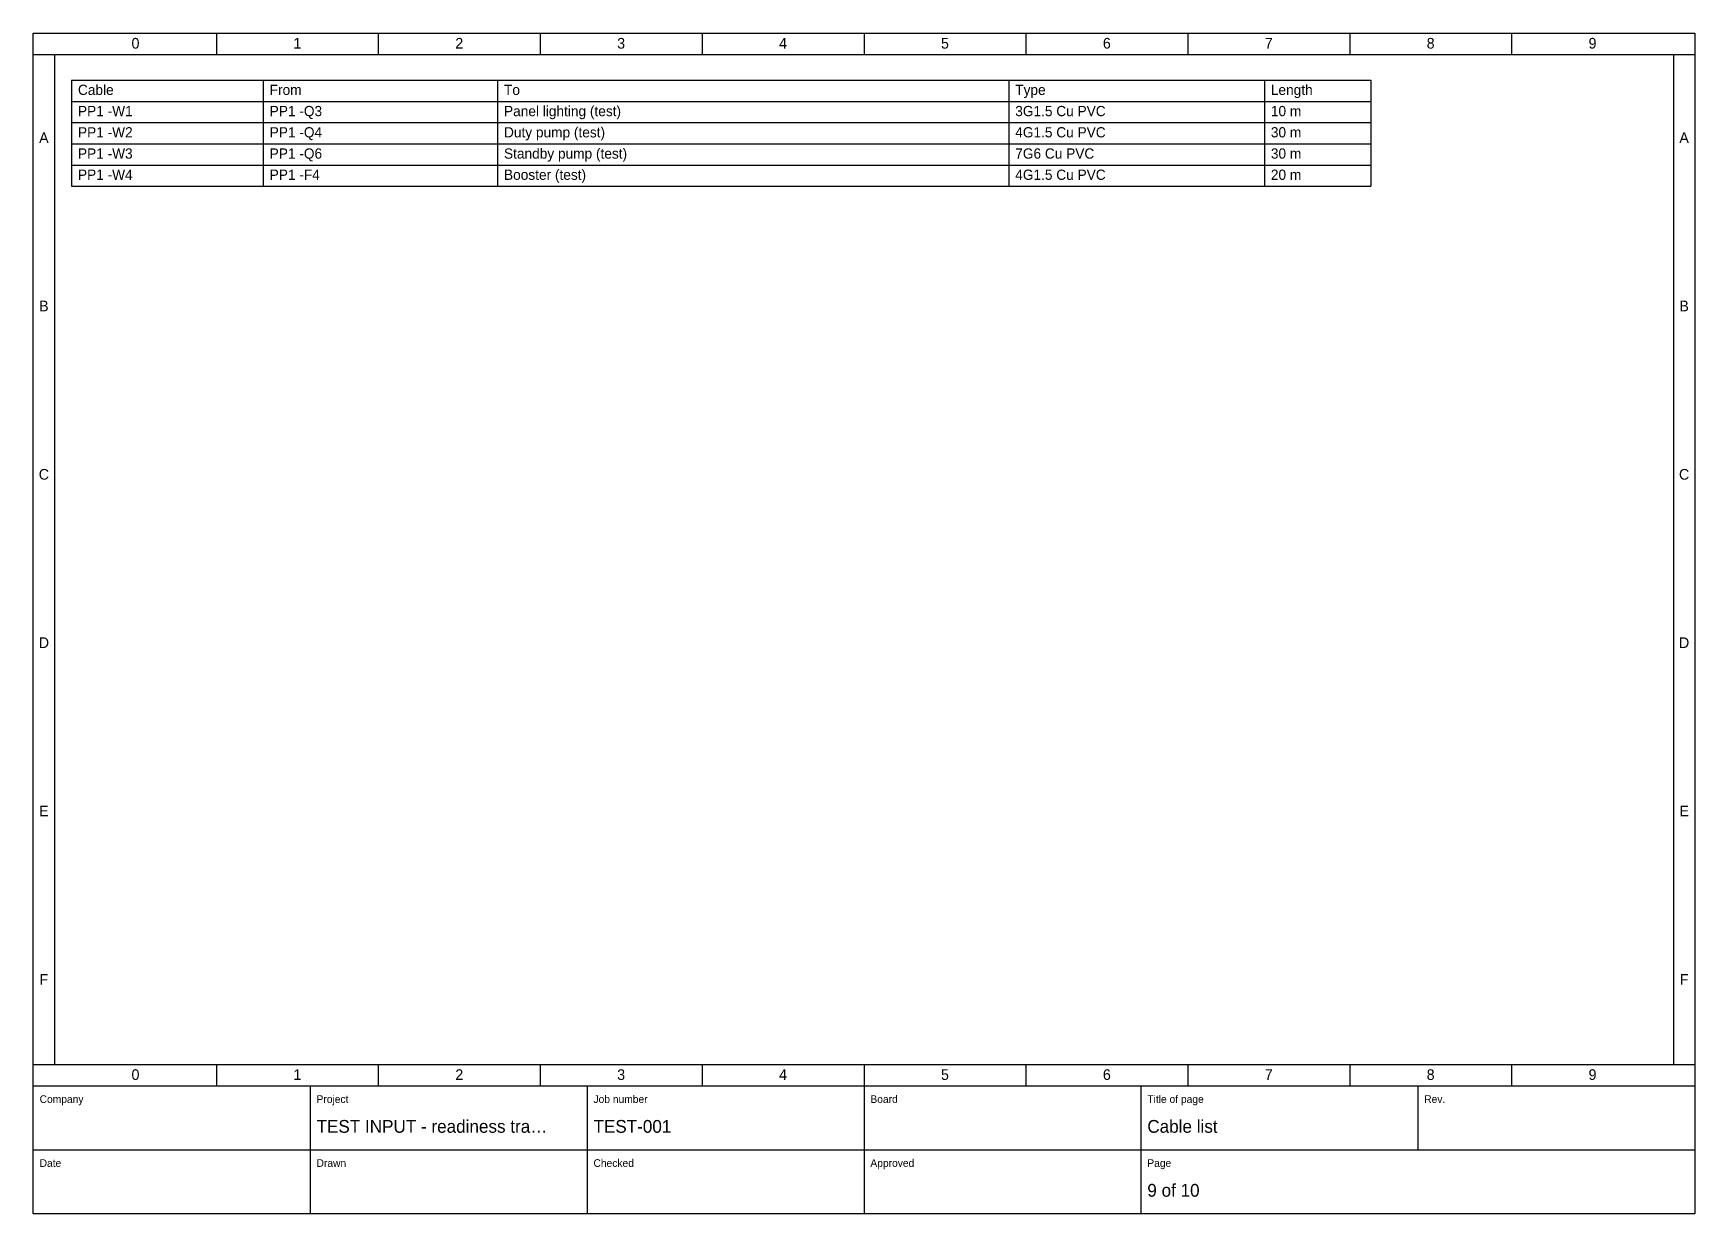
# Model space of a CAD drawing. Header units: millimetres. Extents: x 20 to 4370, y 10 to 287.
# Drawn here: x 3540 to 3930, y 10 to 287 of the extents above; entities that cross this region are included whole.
import ezdxf
from ezdxf.enums import TextEntityAlignment as Align

# ---------------------------------------------------------------- set-up
doc = ezdxf.new("R2010")
doc.units = ezdxf.units.MM
for name, color, linetype in [('FRAME', 7, 'CONTINUOUS'), ('SYMBOLS', 7, 'CONTINUOUS'), ('TEXT', 7, 'CONTINUOUS')]:
    doc.layers.add(name, color=color, linetype=linetype)

msp = doc.modelspace()

# ---------------------------------------------------------------- texts
at = {"layer": 'TEXT'}
for s, p in [('0', (3564, 283.4)), ('1', (3602, 283.4)), ('2', (3640, 283.4)), ('3', (3678, 283.4)), ('4', (3716, 283.4)), ('5', (3754, 283.4)), ('6', (3792, 283.4)), ('7', (3830, 283.4)), ('8', (3868, 283.4)), ('9', (3906, 283.4)), ('A', (3542.5, 261.25)), ('A', (3927.5, 261.25)), ('B', (3542.5, 221.75)), ('B', (3927.5, 221.75)), ('C', (3542.5, 182.25)), ('C', (3927.5, 182.25)), ('D', (3542.5, 142.75)), ('D', (3927.5, 142.75)), ('E', (3542.5, 103.25)), ('E', (3927.5, 103.25)), ('F', (3542.5, 63.75)), ('F', (3927.5, 63.75)), ('0', (3564, 41.4)), ('1', (3602, 41.4)), ('2', (3640, 41.4)), ('3', (3678, 41.4)), ('4', (3716, 41.4)), ('5', (3754, 41.4)), ('6', (3792, 41.4)), ('7', (3830, 41.4)), ('8', (3868, 41.4)), ('9', (3906, 41.4))]:
    msp.add_text(s, height=2.5, dxfattribs=at).set_placement(p, align=Align.CENTER)
for s, height, p in [('Cable', 2.4, (3550.5, 272.52)), ('From', 2.4, (3595.5, 272.52)), ('To', 2.4, (3650.5, 272.52)), ('Type', 2.4, (3770.5, 272.52)), ('Length', 2.4, (3830.5, 272.52)), ('PP1 -W1', 2.4, (3550.5, 267.54)), ('PP1 -Q3', 2.4, (3595.5, 267.54)), ('Panel lighting (test)', 2.4, (3650.5, 267.54)), ('3G1.5 Cu PVC', 2.4, (3770.5, 267.54)), ('10 m', 2.4, (3830.5, 267.54)), ('PP1 -W2', 2.4, (3550.5, 262.56)), ('PP1 -Q4', 2.4, (3595.5, 262.56)), ('Duty pump (test)', 2.4, (3650.5, 262.56)), ('4G1.5 Cu PVC', 2.4, (3770.5, 262.56)), ('30 m', 2.4, (3830.5, 262.56)), ('PP1 -W3', 2.4, (3550.5, 257.58)), ('PP1 -Q6', 2.4, (3595.5, 257.58)), ('Standby pump (test)', 2.4, (3650.5, 257.58)), ('7G6 Cu PVC', 2.4, (3770.5, 257.58)), ('30 m', 2.4, (3830.5, 257.58)), ('PP1 -W4', 2.4, (3550.5, 252.6)), ('PP1 -F4', 2.4, (3595.5, 252.6)), ('Booster (test)', 2.4, (3650.5, 252.6)), ('4G1.5 Cu PVC', 2.4, (3770.5, 252.6)), ('20 m', 2.4, (3830.5, 252.6)), ('Company', 1.8, (3541.5, 36)), ('Project', 1.8, (3606.5, 36)), ('Job number', 1.8, (3671.5, 36)), ('Board', 1.8, (3736.5, 36)), ('Title of page', 1.8, (3801.5, 36)), ('Rev.', 1.8, (3866.5, 36)), ('TEST INPUT - readiness tra…', 3, (3606.5, 29)), ('TEST-001', 3, (3671.5, 29)), ('Cable list', 3, (3801.5, 29)), ('Date', 1.8, (3541.5, 21)), ('Drawn', 1.8, (3606.5, 21)), ('Checked', 1.8, (3671.5, 21)), ('Approved', 1.8, (3736.5, 21)), ('Page', 1.8, (3801.5, 21)), ('9 of 10', 3, (3801.5, 14))]:
    msp.add_text(s, height=height, dxfattribs=at).set_placement(p)

# ---------------------------------------------------------------- linework, layer by layer
at = {"layer": 'FRAME'}
msp.add_lwpolyline([(3540, 287), (3930, 287), (3930, 10), (3540, 10)], close=True, dxfattribs=at)
at = {"layer": 'SYMBOLS'}
for p, q in [((3583, 287), (3583, 282)), ((3621, 287), (3621, 282)), ((3659, 287), (3659, 282)), ((3697, 287), (3697, 282)), ((3735, 287), (3735, 282)), ((3773, 287), (3773, 282)), ((3811, 287), (3811, 282)), ((3849, 287), (3849, 282)), ((3887, 287), (3887, 282)), ((3540, 282), (3930, 282)), ((3545, 282), (3545, 45)), ((3925, 282), (3925, 45)), ((3549, 276), (3854, 276)), ((3549, 276), (3549, 251.1)), ((3594, 276), (3594, 251.1)), ((3649, 276), (3649, 251.1)), ((3769, 276), (3769, 251.1)), ((3829, 276), (3829, 251.1)), ((3854, 276), (3854, 251.1)), ((3549, 271.02), (3854, 271.02)), ((3549, 266.04), (3854, 266.04)), ((3549, 261.06), (3854, 261.06)), ((3549, 256.08), (3854, 256.08)), ((3549, 251.1), (3854, 251.1)), ((3540, 45), (3930, 45)), ((3583, 45), (3583, 40)), ((3621, 45), (3621, 40)), ((3659, 45), (3659, 40)), ((3697, 45), (3697, 40)), ((3735, 45), (3735, 40)), ((3773, 45), (3773, 40)), ((3811, 45), (3811, 40)), ((3849, 45), (3849, 40)), ((3887, 45), (3887, 40)), ((3540, 40), (3930, 40)), ((3605, 40), (3605, 25)), ((3670, 40), (3670, 25)), ((3735, 40), (3735, 25)), ((3800, 40), (3800, 25)), ((3865, 40), (3865, 25)), ((3540, 25), (3930, 25)), ((3605, 25), (3605, 10)), ((3670, 25), (3670, 10)), ((3735, 25), (3735, 10)), ((3800, 25), (3800, 10))]:
    msp.add_line(p, q, dxfattribs=at)

msp.set_redraw_order([(e.dxf.handle, doc.entitydb.next_handle()) for e in msp.query("TEXT MTEXT ATTDEF DIMENSION ARC_DIMENSION")])  # texts and dimensions are drawn at this point

doc.saveas('drawing.dxf')
